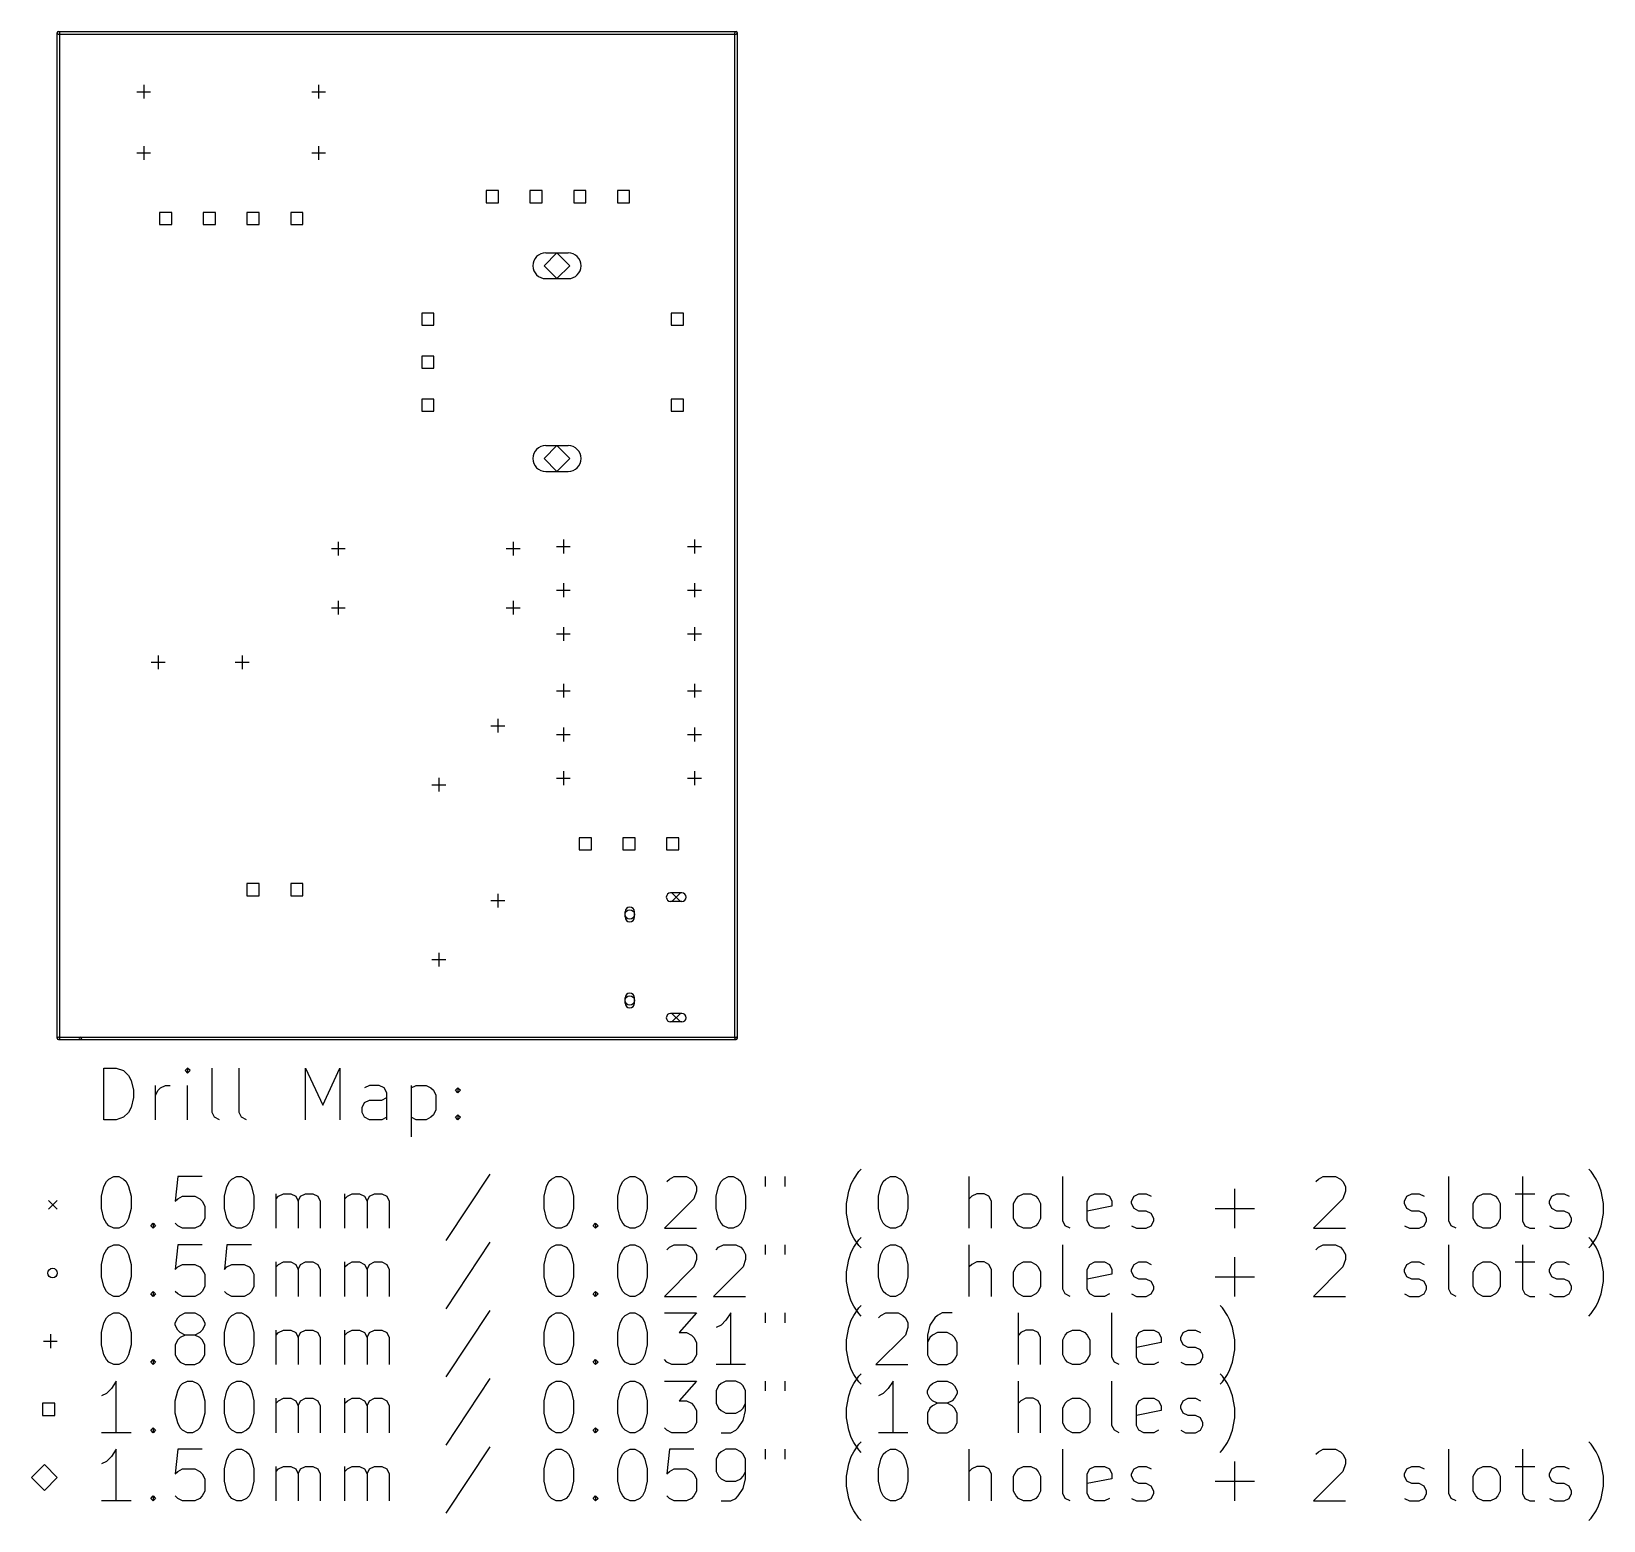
# Model space of a CAD drawing. Extents: x 148.9 to 240.3, y -151.8 to -65.3.
import ezdxf

# ---------------------------------------------------------------- set-up
doc = ezdxf.new("R2010")
doc.units = 0
doc.header["$MEASUREMENT"] = 0
doc.layers.add('BLACK', color=7, linetype='CONTINUOUS')

msp = doc.modelspace()

# ---------------------------------------------------------------- linework, layer by layer
at = {"layer": 'Black'}
for p, q in [((150.42, -123.825), (150.42, -65.405)), ((150.495, -65.33), (189.865, -65.33)), ((150.495, -65.48), (189.865, -65.48)), ((150.57, -123.825), (150.57, -65.405)), ((189.79, -123.825), (189.79, -65.405)), ((189.94, -123.825), (189.94, -65.405)), ((155.448, -68.434), (155.448, -69.234)), ((165.608, -68.434), (165.608, -69.234)), ((155.048, -68.834), (155.848, -68.834)), ((165.208, -68.834), (166.008, -68.834)), ((155.448, -71.99), (155.448, -72.79)), ((165.608, -71.99), (165.608, -72.79)), ((155.048, -72.39), (155.848, -72.39)), ((165.208, -72.39), (166.008, -72.39)), ((176.058, -74.576), (175.351, -74.576)), ((175.351, -74.576), (175.351, -75.284)), ((176.058, -75.284), (176.058, -74.576)), ((178.598, -74.576), (177.891, -74.576)), ((177.891, -74.576), (177.891, -75.284)), ((178.598, -75.284), (178.598, -74.576)), ((181.138, -74.576), (180.431, -74.576)), ((180.431, -74.576), (180.431, -75.284)), ((181.138, -75.284), (181.138, -74.576)), ((183.678, -74.576), (182.971, -74.576)), ((182.971, -74.576), (182.971, -75.284)), ((183.678, -75.284), (183.678, -74.576)), ((175.351, -75.284), (176.058, -75.284)), ((177.891, -75.284), (178.598, -75.284)), ((180.431, -75.284), (181.138, -75.284)), ((182.971, -75.284), (183.678, -75.284)), ((157.072, -75.846), (156.364, -75.846)), ((156.364, -75.846), (156.364, -76.554)), ((156.364, -76.554), (157.072, -76.554)), ((157.072, -76.554), (157.072, -75.846)), ((159.612, -75.846), (158.904, -75.846)), ((158.904, -75.846), (158.904, -76.554)), ((158.904, -76.554), (159.612, -76.554)), ((159.612, -76.554), (159.612, -75.846)), ((162.152, -75.846), (161.444, -75.846)), ((161.444, -75.846), (161.444, -76.554)), ((161.444, -76.554), (162.152, -76.554)), ((162.152, -76.554), (162.152, -75.846)), ((164.692, -75.846), (163.984, -75.846)), ((163.984, -75.846), (163.984, -76.554)), ((163.984, -76.554), (164.692, -76.554)), ((164.692, -76.554), (164.692, -75.846)), ((179.458, -78.192), (178.708, -78.942)), ((178.808, -78.192), (180.108, -78.192)), ((180.208, -78.942), (179.458, -78.192)), ((178.708, -78.942), (179.458, -79.692)), ((179.458, -79.692), (180.208, -78.942)), ((178.808, -79.692), (180.108, -79.692)), ((172.312, -81.688), (171.604, -81.688)), ((171.604, -81.688), (171.604, -82.396)), ((172.312, -82.396), (172.312, -81.688)), ((186.812, -81.688), (186.104, -81.688)), ((186.104, -81.688), (186.104, -82.396)), ((186.812, -82.396), (186.812, -81.688)), ((171.604, -82.396), (172.312, -82.396)), ((186.104, -82.396), (186.812, -82.396)), ((172.312, -84.188), (171.604, -84.188)), ((171.604, -84.188), (171.604, -84.896)), ((171.604, -84.896), (172.312, -84.896)), ((172.312, -84.896), (172.312, -84.188)), ((172.312, -86.688), (171.604, -86.688)), ((171.604, -86.688), (171.604, -87.396)), ((172.312, -87.396), (172.312, -86.688)), ((186.812, -86.688), (186.104, -86.688)), ((186.104, -86.688), (186.104, -87.396)), ((186.812, -87.396), (186.812, -86.688)), ((171.604, -87.396), (172.312, -87.396)), ((186.104, -87.396), (186.812, -87.396)), ((179.458, -89.392), (178.708, -90.142)), ((178.808, -89.392), (180.108, -89.392)), ((180.208, -90.142), (179.458, -89.392)), ((178.708, -90.142), (179.458, -90.892)), ((179.458, -90.892), (180.208, -90.142)), ((178.808, -90.892), (180.108, -90.892)), ((166.751, -94.977), (166.751, -95.777)), ((176.911, -94.977), (176.911, -95.777)), ((179.832, -94.85), (179.832, -95.65)), ((187.452, -94.85), (187.452, -95.65)), ((166.351, -95.377), (167.151, -95.377)), ((176.511, -95.377), (177.311, -95.377)), ((179.432, -95.25), (180.232, -95.25)), ((187.052, -95.25), (187.852, -95.25)), ((179.832, -97.39), (179.832, -98.19)), ((187.452, -97.39), (187.452, -98.19)), ((166.751, -98.406), (166.751, -99.206)), ((176.911, -98.406), (176.911, -99.206)), ((179.432, -97.79), (180.232, -97.79)), ((187.052, -97.79), (187.852, -97.79)), ((166.351, -98.806), (167.151, -98.806)), ((176.511, -98.806), (177.311, -98.806)), ((179.432, -100.33), (180.232, -100.33)), ((179.832, -99.93), (179.832, -100.73)), ((187.052, -100.33), (187.852, -100.33)), ((187.452, -99.93), (187.452, -100.73)), ((155.883, -101.981), (156.683, -101.981)), ((156.283, -101.581), (156.283, -102.381)), ((160.763, -101.981), (161.563, -101.981)), ((161.163, -101.581), (161.163, -102.381)), ((179.832, -103.232), (179.832, -104.032)), ((187.452, -103.232), (187.452, -104.032)), ((179.432, -103.632), (180.232, -103.632)), ((187.052, -103.632), (187.852, -103.632)), ((175.622, -105.664), (176.422, -105.664)), ((176.022, -105.264), (176.022, -106.064)), ((179.832, -105.772), (179.832, -106.572)), ((187.452, -105.772), (187.452, -106.572)), ((179.432, -106.172), (180.232, -106.172)), ((187.052, -106.172), (187.852, -106.172)), ((172.593, -108.693), (172.593, -109.493)), ((179.432, -108.712), (180.232, -108.712)), ((179.832, -108.312), (179.832, -109.112)), ((187.052, -108.712), (187.852, -108.712)), ((187.452, -108.312), (187.452, -109.112)), ((172.193, -109.093), (172.993, -109.093)), ((181.456, -112.168), (180.748, -112.168)), ((180.748, -112.168), (180.748, -112.876)), ((181.456, -112.876), (181.456, -112.168)), ((183.996, -112.168), (183.288, -112.168)), ((183.288, -112.168), (183.288, -112.876)), ((183.996, -112.876), (183.996, -112.168)), ((186.536, -112.168), (185.828, -112.168)), ((185.828, -112.168), (185.828, -112.876)), ((186.536, -112.876), (186.536, -112.168)), ((180.748, -112.876), (181.456, -112.876)), ((183.288, -112.876), (183.996, -112.876)), ((185.828, -112.876), (186.536, -112.876)), ((162.152, -114.835), (161.444, -114.835)), ((161.444, -114.835), (161.444, -115.543)), ((162.152, -115.543), (162.152, -114.835)), ((164.692, -114.835), (163.984, -114.835)), ((163.984, -114.835), (163.984, -115.543)), ((164.692, -115.543), (164.692, -114.835)), ((161.444, -115.543), (162.152, -115.543)), ((163.984, -115.543), (164.692, -115.543)), ((175.622, -115.824), (176.422, -115.824)), ((176.022, -115.424), (176.022, -116.224)), ((186.714, -115.376), (186.064, -115.376)), ((186.714, -115.876), (186.064, -115.876)), ((186.139, -115.376), (186.639, -115.876)), ((186.639, -115.376), (186.139, -115.876)), ((183.414, -116.776), (183.414, -116.476)), ((183.964, -116.776), (183.964, -116.476)), ((172.193, -119.253), (172.993, -119.253)), ((172.593, -118.853), (172.593, -119.653)), ((183.414, -121.776), (183.414, -121.476)), ((183.964, -121.776), (183.964, -121.476)), ((186.714, -122.376), (186.064, -122.376)), ((186.139, -122.376), (186.639, -122.876)), ((186.639, -122.376), (186.139, -122.876)), ((186.714, -122.876), (186.064, -122.876)), ((150.495, -123.75), (151.765, -123.75)), ((150.495, -123.9), (151.765, -123.9)), ((151.765, -123.75), (189.865, -123.75)), ((151.765, -123.9), (189.865, -123.9)), ((153.134, -128.557), (153.134, -125.557)), ((153.134, -125.557), (153.849, -125.557)), ((153.849, -125.557), (154.277, -125.7)), ((154.277, -125.7), (154.563, -125.986)), ((154.563, -125.986), (154.706, -126.271)), ((157.991, -125.557), (157.849, -125.7)), ((157.849, -125.7), (157.991, -125.843)), ((158.134, -125.7), (157.991, -125.557)), ((157.991, -125.557), (157.991, -125.843)), ((157.991, -125.843), (158.134, -125.7)), ((159.42, -128.129), (159.42, -125.557)), ((160.991, -128.129), (160.991, -125.557)), ((164.849, -128.557), (164.849, -125.557)), ((164.849, -125.557), (165.849, -127.7)), ((165.849, -127.7), (166.849, -125.557)), ((166.849, -125.557), (166.849, -128.557)), ((154.706, -126.271), (154.849, -126.843)), ((154.849, -126.843), (154.849, -127.271)), ((156.134, -128.557), (156.134, -126.557)), ((156.134, -127.129), (156.277, -126.843)), ((156.277, -126.843), (156.42, -126.7)), ((156.42, -126.7), (156.706, -126.557)), ((156.706, -126.557), (156.991, -126.557)), ((157.991, -128.557), (157.991, -126.557)), ((168.563, -126.557), (168.277, -126.7)), ((169.134, -126.557), (168.563, -126.557)), ((169.42, -126.7), (169.134, -126.557)), ((169.563, -126.986), (169.42, -126.7)), ((169.563, -128.557), (169.563, -126.986)), ((170.991, -126.557), (170.991, -129.557)), ((170.991, -126.7), (171.277, -126.557)), ((171.277, -126.557), (171.849, -126.557)), ((171.849, -126.557), (172.134, -126.7)), ((172.134, -126.7), (172.277, -126.843)), ((172.277, -126.843), (172.42, -127.129)), ((173.563, -126.843), (173.706, -126.7)), ((173.706, -126.986), (173.563, -126.843)), ((173.706, -126.7), (173.849, -126.843)), ((173.706, -126.7), (173.706, -126.986)), ((173.849, -126.843), (173.706, -126.986)), ((154.706, -127.843), (154.563, -128.129)), ((154.849, -127.271), (154.706, -127.843)), ((168.134, -127.843), (168.277, -127.557)), ((168.134, -128.129), (168.134, -127.843)), ((168.277, -127.557), (168.563, -127.414)), ((168.563, -127.414), (169.277, -127.414)), ((169.277, -127.414), (169.563, -127.271)), ((172.42, -127.129), (172.42, -127.986)), ((153.849, -128.557), (153.134, -128.557)), ((154.277, -128.414), (153.849, -128.557)), ((154.563, -128.129), (154.277, -128.414)), ((159.563, -128.414), (159.42, -128.129)), ((159.849, -128.557), (159.563, -128.414)), ((161.134, -128.414), (160.991, -128.129)), ((161.42, -128.557), (161.134, -128.414)), ((168.277, -128.414), (168.134, -128.129)), ((168.563, -128.557), (168.277, -128.414)), ((169.277, -128.557), (168.563, -128.557)), ((169.563, -128.414), (169.277, -128.557)), ((171.277, -128.557), (170.991, -128.414)), ((171.849, -128.557), (171.277, -128.557)), ((172.134, -128.414), (171.849, -128.557)), ((172.277, -128.271), (172.134, -128.414)), ((172.42, -127.986), (172.277, -128.271)), ((173.563, -128.414), (173.706, -128.271)), ((173.706, -128.557), (173.563, -128.414)), ((173.706, -128.271), (173.849, -128.414)), ((173.706, -128.271), (173.706, -128.557)), ((173.849, -128.414), (173.706, -128.557)), ((196.991, -131.571), (197.134, -131.429)), ((239.563, -131.571), (239.42, -131.429)), ((152.991, -133), (153.134, -132.429)), ((153.134, -132.429), (153.277, -132.143)), ((153.277, -132.143), (153.42, -132)), ((153.42, -132), (153.706, -131.857)), ((153.706, -131.857), (153.991, -131.857)), ((153.991, -131.857), (154.277, -132)), ((154.277, -132), (154.42, -132.143)), ((154.42, -132.143), (154.563, -132.429)), ((154.563, -132.429), (154.706, -133)), ((157.42, -131.857), (157.277, -133.286)), ((158.849, -131.857), (157.42, -131.857)), ((160.134, -133), (160.277, -132.429)), ((160.277, -132.429), (160.42, -132.143)), ((160.42, -132.143), (160.563, -132)), ((160.563, -132), (160.849, -131.857)), ((160.849, -131.857), (161.134, -131.857)), ((161.134, -131.857), (161.42, -132)), ((161.42, -132), (161.563, -132.143)), ((161.563, -132.143), (161.706, -132.429)), ((161.706, -132.429), (161.849, -133)), ((175.563, -131.714), (172.991, -135.571)), ((178.706, -133), (178.849, -132.429)), ((178.849, -132.429), (178.991, -132.143)), ((178.991, -132.143), (179.134, -132)), ((179.134, -132), (179.42, -131.857)), ((179.42, -131.857), (179.706, -131.857)), ((179.706, -131.857), (179.991, -132)), ((179.991, -132), (180.134, -132.143)), ((180.134, -132.143), (180.277, -132.429)), ((180.277, -132.429), (180.42, -133)), ((182.991, -133), (183.134, -132.429)), ((183.134, -132.429), (183.277, -132.143)), ((183.277, -132.143), (183.42, -132)), ((183.42, -132), (183.706, -131.857)), ((183.706, -131.857), (183.991, -131.857)), ((183.991, -131.857), (184.277, -132)), ((184.277, -132), (184.42, -132.143)), ((184.42, -132.143), (184.563, -132.429)), ((184.563, -132.429), (184.706, -133)), ((185.849, -132.143), (185.991, -132)), ((185.991, -132), (186.277, -131.857)), ((186.277, -131.857), (186.991, -131.857)), ((186.991, -131.857), (187.277, -132)), ((187.277, -132), (187.42, -132.143)), ((187.42, -132.143), (187.563, -132.429)), ((187.563, -132.429), (187.563, -132.714)), ((188.706, -133), (188.849, -132.429)), ((188.849, -132.429), (188.991, -132.143)), ((188.991, -132.143), (189.134, -132)), ((189.134, -132), (189.42, -131.857)), ((189.42, -131.857), (189.706, -131.857)), ((189.706, -131.857), (189.991, -132)), ((189.991, -132), (190.134, -132.143)), ((190.134, -132.143), (190.277, -132.429)), ((190.277, -132.429), (190.42, -133)), ((191.563, -131.857), (191.563, -132.429)), ((192.706, -131.857), (192.706, -132.429)), ((196.42, -132.714), (196.563, -132.286)), ((196.563, -132.286), (196.706, -132)), ((196.706, -132), (196.991, -131.571)), ((198.134, -133), (198.277, -132.429)), ((198.277, -132.429), (198.42, -132.143)), ((198.42, -132.143), (198.563, -132)), ((198.563, -132), (198.849, -131.857)), ((198.849, -131.857), (199.134, -131.857)), ((199.134, -131.857), (199.42, -132)), ((199.42, -132), (199.563, -132.143)), ((199.563, -132.143), (199.706, -132.429)), ((199.706, -132.429), (199.849, -133)), ((203.42, -134.857), (203.42, -131.857)), ((208.849, -134.429), (208.849, -131.857)), ((223.563, -132.143), (223.706, -132)), ((223.706, -132), (223.991, -131.857)), ((223.991, -131.857), (224.706, -131.857)), ((224.706, -131.857), (224.991, -132)), ((224.991, -132), (225.134, -132.143)), ((225.134, -132.143), (225.277, -132.429)), ((225.277, -132.429), (225.277, -132.714)), ((231.277, -134.429), (231.277, -131.857)), ((235.563, -131.857), (235.563, -134.429)), ((239.849, -132), (239.563, -131.571)), ((239.991, -132.286), (239.849, -132)), ((240.134, -132.714), (239.991, -132.286)), ((149.92, -133.25), (150.42, -133.75)), ((150.42, -133.25), (149.92, -133.75)), ((152.991, -133.714), (152.991, -133)), ((154.706, -133), (154.706, -133.714)), ((157.277, -133.286), (157.42, -133.143)), ((157.42, -133.143), (157.706, -133)), ((157.706, -133), (158.42, -133)), ((158.42, -133), (158.706, -133.143)), ((158.706, -133.143), (158.849, -133.286)), ((158.849, -133.286), (158.991, -133.571)), ((160.134, -133.714), (160.134, -133)), ((161.849, -133), (161.849, -133.714)), ((163.134, -134.857), (163.134, -132.857)), ((163.134, -133.143), (163.277, -133)), ((163.277, -133), (163.563, -132.857)), ((163.563, -132.857), (163.991, -132.857)), ((163.991, -132.857), (164.277, -133)), ((164.277, -133), (164.42, -133.286)), ((164.42, -133.286), (164.563, -133)), ((164.42, -133.286), (164.42, -134.857)), ((164.563, -133), (164.849, -132.857)), ((164.849, -132.857), (165.277, -132.857)), ((165.277, -132.857), (165.563, -133)), ((165.563, -133), (165.706, -133.286)), ((165.706, -133.286), (165.706, -134.857)), ((167.134, -134.857), (167.134, -132.857)), ((167.134, -133.143), (167.277, -133)), ((167.277, -133), (167.563, -132.857)), ((167.563, -132.857), (167.991, -132.857)), ((167.991, -132.857), (168.277, -133)), ((168.277, -133), (168.42, -133.286)), ((168.42, -133.286), (168.563, -133)), ((168.42, -133.286), (168.42, -134.857)), ((168.563, -133), (168.849, -132.857)), ((168.849, -132.857), (169.277, -132.857)), ((169.277, -132.857), (169.563, -133)), ((169.563, -133), (169.706, -133.286)), ((169.706, -133.286), (169.706, -134.857)), ((178.706, -133.714), (178.706, -133)), ((180.42, -133), (180.42, -133.714)), ((182.991, -133.714), (182.991, -133)), ((184.706, -133), (184.706, -133.714)), ((187.42, -133.143), (185.706, -134.857)), ((187.563, -132.714), (187.42, -133.143)), ((188.706, -133.714), (188.706, -133)), ((190.42, -133), (190.42, -133.714)), ((196.277, -133.429), (196.42, -132.714)), ((198.134, -133.714), (198.134, -133)), ((199.849, -133), (199.849, -133.714)), ((203.563, -133), (203.42, -133.143)), ((203.849, -132.857), (203.563, -133)), ((204.277, -132.857), (203.849, -132.857)), ((204.563, -133), (204.277, -132.857)), ((204.706, -133.286), (204.563, -133)), ((204.706, -134.857), (204.706, -133.286)), ((205.991, -133.429), (206.134, -133.143)), ((206.134, -133.143), (206.277, -133)), ((206.277, -133), (206.563, -132.857)), ((206.563, -132.857), (206.991, -132.857)), ((206.991, -132.857), (207.277, -133)), ((207.277, -133), (207.42, -133.143)), ((207.42, -133.143), (207.563, -133.429)), ((210.277, -133.286), (210.42, -133)), ((210.277, -134.429), (210.277, -133.286)), ((210.42, -133), (210.706, -132.857)), ((210.706, -132.857), (211.277, -132.857)), ((211.277, -132.857), (211.563, -133)), ((211.563, -133), (211.706, -133.286)), ((211.706, -133.286), (211.706, -133.571)), ((212.849, -133.286), (212.991, -133)), ((212.849, -133.429), (212.849, -133.286)), ((212.991, -133), (213.277, -132.857)), ((213.277, -132.857), (213.706, -132.857)), ((213.706, -132.857), (213.991, -133)), ((218.849, -134.857), (218.849, -132.571)), ((225.134, -133.143), (223.42, -134.857)), ((225.277, -132.714), (225.134, -133.143)), ((228.706, -133.286), (228.849, -133)), ((228.706, -133.429), (228.706, -133.286)), ((228.849, -133), (229.134, -132.857)), ((229.134, -132.857), (229.563, -132.857)), ((229.563, -132.857), (229.849, -133)), ((232.706, -133.429), (232.849, -133.143)), ((232.849, -133.143), (232.991, -133)), ((232.991, -133), (233.277, -132.857)), ((233.277, -132.857), (233.706, -132.857)), ((233.706, -132.857), (233.991, -133)), ((233.991, -133), (234.134, -133.143)), ((234.134, -133.143), (234.277, -133.429)), ((235.134, -132.857), (236.277, -132.857)), ((237.134, -133.286), (237.277, -133)), ((237.134, -133.429), (237.134, -133.286)), ((237.277, -133), (237.563, -132.857)), ((237.563, -132.857), (237.991, -132.857)), ((237.991, -132.857), (238.277, -133)), ((240.277, -133.429), (240.134, -132.714)), ((153.134, -134.286), (152.991, -133.714)), ((153.277, -134.571), (153.134, -134.286)), ((154.563, -134.286), (154.42, -134.571)), ((154.706, -133.714), (154.563, -134.286)), ((158.991, -134.286), (158.849, -134.571)), ((158.991, -133.571), (158.991, -134.286)), ((160.277, -134.286), (160.134, -133.714)), ((160.42, -134.571), (160.277, -134.286)), ((161.706, -134.286), (161.563, -134.571)), ((161.849, -133.714), (161.706, -134.286)), ((178.849, -134.286), (178.706, -133.714)), ((178.991, -134.571), (178.849, -134.286)), ((180.277, -134.286), (180.134, -134.571)), ((180.42, -133.714), (180.277, -134.286)), ((183.134, -134.286), (182.991, -133.714)), ((183.277, -134.571), (183.134, -134.286)), ((184.563, -134.286), (184.42, -134.571)), ((184.706, -133.714), (184.563, -134.286)), ((188.849, -134.286), (188.706, -133.714)), ((188.991, -134.571), (188.849, -134.286)), ((190.277, -134.286), (190.134, -134.571)), ((190.42, -133.714), (190.277, -134.286)), ((196.277, -134), (196.277, -133.429)), ((196.42, -134.714), (196.277, -134)), ((198.277, -134.286), (198.134, -133.714)), ((198.42, -134.571), (198.277, -134.286)), ((199.706, -134.286), (199.563, -134.571)), ((199.849, -133.714), (199.706, -134.286)), ((205.991, -134.286), (205.991, -133.429)), ((206.134, -134.571), (205.991, -134.286)), ((207.563, -134.286), (207.42, -134.571)), ((207.563, -133.429), (207.563, -134.286)), ((211.706, -133.571), (210.277, -133.857)), ((212.991, -133.714), (212.849, -133.429)), ((213.277, -133.857), (212.991, -133.714)), ((213.706, -133.857), (213.277, -133.857)), ((213.991, -134), (213.706, -133.857)), ((214.134, -134.286), (213.991, -134)), ((214.134, -134.429), (214.134, -134.286)), ((217.706, -133.714), (219.991, -133.714)), ((228.849, -133.714), (228.706, -133.429)), ((229.134, -133.857), (228.849, -133.714)), ((229.563, -133.857), (229.134, -133.857)), ((229.849, -134), (229.563, -133.857)), ((229.991, -134.286), (229.849, -134)), ((229.991, -134.429), (229.991, -134.286)), ((232.706, -134.286), (232.706, -133.429)), ((232.849, -134.571), (232.706, -134.286)), ((234.277, -134.286), (234.134, -134.571)), ((234.277, -133.429), (234.277, -134.286)), ((237.277, -133.714), (237.134, -133.429)), ((237.563, -133.857), (237.277, -133.714)), ((237.991, -133.857), (237.563, -133.857)), ((238.277, -134), (237.991, -133.857)), ((238.42, -134.286), (238.277, -134)), ((238.42, -134.429), (238.42, -134.286)), ((240.134, -134.714), (240.277, -134)), ((240.277, -134), (240.277, -133.429)), ((153.42, -134.714), (153.277, -134.571)), ((153.706, -134.857), (153.42, -134.714)), ((153.991, -134.857), (153.706, -134.857)), ((154.277, -134.714), (153.991, -134.857)), ((154.42, -134.571), (154.277, -134.714)), ((155.849, -134.714), (155.991, -134.571)), ((155.991, -134.857), (155.849, -134.714)), ((155.991, -134.571), (156.134, -134.714)), ((155.991, -134.571), (155.991, -134.857)), ((156.134, -134.714), (155.991, -134.857)), ((157.42, -134.714), (157.277, -134.571)), ((157.706, -134.857), (157.42, -134.714)), ((158.42, -134.857), (157.706, -134.857)), ((158.706, -134.714), (158.42, -134.857)), ((158.849, -134.571), (158.706, -134.714)), ((160.563, -134.714), (160.42, -134.571)), ((160.849, -134.857), (160.563, -134.714)), ((161.134, -134.857), (160.849, -134.857)), ((161.42, -134.714), (161.134, -134.857)), ((161.563, -134.571), (161.42, -134.714)), ((179.134, -134.714), (178.991, -134.571)), ((179.42, -134.857), (179.134, -134.714)), ((179.706, -134.857), (179.42, -134.857)), ((179.991, -134.714), (179.706, -134.857)), ((180.134, -134.571), (179.991, -134.714)), ((181.563, -134.714), (181.706, -134.571)), ((181.706, -134.857), (181.563, -134.714)), ((181.706, -134.571), (181.849, -134.714)), ((181.706, -134.571), (181.706, -134.857)), ((181.849, -134.714), (181.706, -134.857)), ((183.42, -134.714), (183.277, -134.571)), ((183.706, -134.857), (183.42, -134.714)), ((183.991, -134.857), (183.706, -134.857)), ((184.277, -134.714), (183.991, -134.857)), ((184.42, -134.571), (184.277, -134.714)), ((185.706, -134.857), (187.563, -134.857)), ((189.134, -134.714), (188.991, -134.571)), ((189.42, -134.857), (189.134, -134.714)), ((189.706, -134.857), (189.42, -134.857)), ((189.991, -134.714), (189.706, -134.857)), ((190.134, -134.571), (189.991, -134.714)), ((196.563, -135.143), (196.42, -134.714)), ((196.706, -135.429), (196.563, -135.143)), ((198.563, -134.714), (198.42, -134.571)), ((198.849, -134.857), (198.563, -134.714)), ((199.134, -134.857), (198.849, -134.857)), ((199.42, -134.714), (199.134, -134.857)), ((199.563, -134.571), (199.42, -134.714)), ((206.277, -134.714), (206.134, -134.571)), ((206.563, -134.857), (206.277, -134.714)), ((206.991, -134.857), (206.563, -134.857)), ((207.277, -134.714), (206.991, -134.857)), ((207.42, -134.571), (207.277, -134.714)), ((208.991, -134.714), (208.849, -134.429)), ((209.277, -134.857), (208.991, -134.714)), ((210.42, -134.714), (210.277, -134.429)), ((210.706, -134.857), (210.42, -134.714)), ((211.277, -134.857), (210.706, -134.857)), ((211.563, -134.714), (211.277, -134.857)), ((212.849, -134.714), (213.134, -134.857)), ((213.134, -134.857), (213.706, -134.857)), ((213.706, -134.857), (213.991, -134.714)), ((213.991, -134.714), (214.134, -134.429)), ((223.42, -134.857), (225.277, -134.857)), ((228.706, -134.714), (228.991, -134.857)), ((228.991, -134.857), (229.563, -134.857)), ((229.563, -134.857), (229.849, -134.714)), ((229.849, -134.714), (229.991, -134.429)), ((231.42, -134.714), (231.277, -134.429)), ((231.706, -134.857), (231.42, -134.714)), ((232.991, -134.714), (232.849, -134.571)), ((233.277, -134.857), (232.991, -134.714)), ((233.706, -134.857), (233.277, -134.857)), ((233.991, -134.714), (233.706, -134.857)), ((234.134, -134.571), (233.991, -134.714)), ((235.563, -134.429), (235.706, -134.714)), ((235.706, -134.714), (235.991, -134.857)), ((235.991, -134.857), (236.277, -134.857)), ((237.134, -134.714), (237.42, -134.857)), ((237.42, -134.857), (237.991, -134.857)), ((237.991, -134.857), (238.277, -134.714)), ((238.277, -134.714), (238.42, -134.429)), ((239.849, -135.429), (239.991, -135.143)), ((239.991, -135.143), (240.134, -134.714)), ((153.134, -136.389), (153.277, -136.103)), ((153.277, -136.103), (153.42, -135.96)), ((153.42, -135.96), (153.706, -135.817)), ((153.706, -135.817), (153.991, -135.817)), ((153.991, -135.817), (154.277, -135.96)), ((154.277, -135.96), (154.42, -136.103)), ((154.42, -136.103), (154.563, -136.389)), ((157.42, -135.817), (157.277, -137.246)), ((158.849, -135.817), (157.42, -135.817)), ((160.277, -135.817), (160.134, -137.246)), ((161.706, -135.817), (160.277, -135.817)), ((175.563, -135.674), (172.991, -139.531)), ((178.849, -136.389), (178.991, -136.103)), ((178.991, -136.103), (179.134, -135.96)), ((179.134, -135.96), (179.42, -135.817)), ((179.42, -135.817), (179.706, -135.817)), ((179.706, -135.817), (179.991, -135.96)), ((179.991, -135.96), (180.134, -136.103)), ((180.134, -136.103), (180.277, -136.389)), ((183.134, -136.389), (183.277, -136.103)), ((183.277, -136.103), (183.42, -135.96)), ((183.42, -135.96), (183.706, -135.817)), ((183.706, -135.817), (183.991, -135.817)), ((183.991, -135.817), (184.277, -135.96)), ((184.277, -135.96), (184.42, -136.103)), ((184.42, -136.103), (184.563, -136.389)), ((185.849, -136.103), (185.991, -135.96)), ((185.991, -135.96), (186.277, -135.817)), ((186.277, -135.817), (186.991, -135.817)), ((186.991, -135.817), (187.277, -135.96)), ((187.277, -135.96), (187.42, -136.103)), ((187.42, -136.103), (187.563, -136.389)), ((188.706, -136.103), (188.849, -135.96)), ((188.849, -135.96), (189.134, -135.817)), ((189.134, -135.817), (189.849, -135.817)), ((189.849, -135.817), (190.134, -135.96)), ((190.134, -135.96), (190.277, -136.103)), ((190.277, -136.103), (190.42, -136.389)), ((191.563, -135.817), (191.563, -136.389)), ((192.706, -135.817), (192.706, -136.389)), ((196.563, -136.246), (196.706, -135.96)), ((196.991, -135.857), (196.706, -135.429)), ((196.706, -135.96), (196.991, -135.531)), ((196.991, -135.531), (197.134, -135.389)), ((197.134, -136), (196.991, -135.857)), ((198.277, -136.389), (198.42, -136.103)), ((198.42, -136.103), (198.563, -135.96)), ((198.563, -135.96), (198.849, -135.817)), ((198.849, -135.817), (199.134, -135.817)), ((199.134, -135.817), (199.42, -135.96)), ((199.42, -135.96), (199.563, -136.103)), ((199.563, -136.103), (199.706, -136.389)), ((203.42, -138.817), (203.42, -135.817)), ((208.849, -138.389), (208.849, -135.817)), ((223.563, -136.103), (223.706, -135.96)), ((223.706, -135.96), (223.991, -135.817)), ((223.991, -135.817), (224.706, -135.817)), ((224.706, -135.817), (224.991, -135.96)), ((224.991, -135.96), (225.134, -136.103)), ((225.134, -136.103), (225.277, -136.389)), ((231.277, -138.389), (231.277, -135.817)), ((235.563, -135.817), (235.563, -138.389)), ((239.563, -135.531), (239.42, -135.389)), ((239.42, -136), (239.563, -135.857)), ((239.563, -135.857), (239.849, -135.429)), ((239.849, -135.96), (239.563, -135.531)), ((239.991, -136.246), (239.849, -135.96)), ((152.991, -136.96), (153.134, -136.389)), ((152.991, -137.674), (152.991, -136.96)), ((154.563, -136.389), (154.706, -136.96)), ((154.706, -136.96), (154.706, -137.674)), ((157.42, -137.103), (157.706, -136.96)), ((157.706, -136.96), (158.42, -136.96)), ((158.42, -136.96), (158.706, -137.103)), ((160.277, -137.103), (160.563, -136.96)), ((160.563, -136.96), (161.277, -136.96)), ((161.277, -136.96), (161.563, -137.103)), ((163.134, -138.817), (163.134, -136.817)), ((163.134, -137.103), (163.277, -136.96)), ((163.277, -136.96), (163.563, -136.817)), ((163.563, -136.817), (163.991, -136.817)), ((163.991, -136.817), (164.277, -136.96)), ((164.277, -136.96), (164.42, -137.246)), ((164.42, -137.246), (164.563, -136.96)), ((164.563, -136.96), (164.849, -136.817)), ((164.849, -136.817), (165.277, -136.817)), ((165.277, -136.817), (165.563, -136.96)), ((165.563, -136.96), (165.706, -137.246)), ((167.134, -138.817), (167.134, -136.817)), ((167.134, -137.103), (167.277, -136.96)), ((167.277, -136.96), (167.563, -136.817)), ((167.563, -136.817), (167.991, -136.817)), ((167.991, -136.817), (168.277, -136.96)), ((168.277, -136.96), (168.42, -137.246)), ((168.42, -137.246), (168.563, -136.96)), ((168.563, -136.96), (168.849, -136.817)), ((168.849, -136.817), (169.277, -136.817)), ((169.277, -136.817), (169.563, -136.96)), ((169.563, -136.96), (169.706, -137.246)), ((178.706, -136.96), (178.849, -136.389)), ((178.706, -137.674), (178.706, -136.96)), ((180.277, -136.389), (180.42, -136.96)), ((180.42, -136.96), (180.42, -137.674)), ((182.991, -136.96), (183.134, -136.389)), ((182.991, -137.674), (182.991, -136.96)), ((184.563, -136.389), (184.706, -136.96)), ((184.706, -136.96), (184.706, -137.674)), ((187.563, -136.674), (187.42, -137.103)), ((187.563, -136.389), (187.563, -136.674)), ((190.42, -136.674), (190.277, -137.103)), ((190.42, -136.389), (190.42, -136.674)), ((196.277, -137.389), (196.42, -136.674)), ((196.42, -136.674), (196.563, -136.246)), ((198.134, -136.96), (198.277, -136.389)), ((198.134, -137.674), (198.134, -136.96)), ((199.706, -136.389), (199.849, -136.96)), ((199.849, -136.96), (199.849, -137.674)), ((203.563, -136.96), (203.42, -137.103)), ((203.849, -136.817), (203.563, -136.96)), ((204.277, -136.817), (203.849, -136.817)), ((204.563, -136.96), (204.277, -136.817)), ((204.706, -137.246), (204.563, -136.96)), ((206.134, -137.103), (206.277, -136.96)), ((206.277, -136.96), (206.563, -136.817)), ((206.563, -136.817), (206.991, -136.817)), ((206.991, -136.817), (207.277, -136.96)), ((207.277, -136.96), (207.42, -137.103)), ((210.277, -137.246), (210.42, -136.96)), ((210.42, -136.96), (210.706, -136.817)), ((210.706, -136.817), (211.277, -136.817)), ((211.277, -136.817), (211.563, -136.96)), ((211.563, -136.96), (211.706, -137.246)), ((212.849, -137.246), (212.991, -136.96)), ((212.991, -136.96), (213.277, -136.817)), ((213.277, -136.817), (213.706, -136.817)), ((213.706, -136.817), (213.991, -136.96)), ((218.849, -138.817), (218.849, -136.531)), ((225.277, -136.674), (225.134, -137.103)), ((225.277, -136.389), (225.277, -136.674)), ((228.706, -137.246), (228.849, -136.96)), ((228.849, -136.96), (229.134, -136.817)), ((229.134, -136.817), (229.563, -136.817)), ((229.563, -136.817), (229.849, -136.96)), ((232.849, -137.103), (232.991, -136.96)), ((232.991, -136.96), (233.277, -136.817)), ((233.277, -136.817), (233.706, -136.817)), ((233.706, -136.817), (233.991, -136.96)), ((233.991, -136.96), (234.134, -137.103)), ((235.134, -136.817), (236.277, -136.817)), ((237.134, -137.246), (237.277, -136.96)), ((237.277, -136.96), (237.563, -136.817)), ((237.563, -136.817), (237.991, -136.817)), ((237.991, -136.817), (238.277, -136.96)), ((240.134, -136.674), (239.991, -136.246)), ((240.277, -137.389), (240.134, -136.674)), ((153.134, -138.246), (152.991, -137.674)), ((154.706, -137.674), (154.563, -138.246)), ((157.277, -137.246), (157.42, -137.103)), ((158.706, -137.103), (158.849, -137.246)), ((158.849, -137.246), (158.991, -137.531)), ((158.991, -137.531), (158.991, -138.246)), ((160.134, -137.246), (160.277, -137.103)), ((161.563, -137.103), (161.706, -137.246)), ((161.706, -137.246), (161.849, -137.531)), ((161.849, -137.531), (161.849, -138.246)), ((164.42, -137.246), (164.42, -138.817)), ((165.706, -137.246), (165.706, -138.817)), ((168.42, -137.246), (168.42, -138.817)), ((169.706, -137.246), (169.706, -138.817)), ((178.849, -138.246), (178.706, -137.674)), ((180.42, -137.674), (180.277, -138.246)), ((183.134, -138.246), (182.991, -137.674)), ((184.706, -137.674), (184.563, -138.246)), ((187.42, -137.103), (185.706, -138.817)), ((190.277, -137.103), (188.563, -138.817)), ((196.277, -137.96), (196.277, -137.389)), ((198.277, -138.246), (198.134, -137.674)), ((199.849, -137.674), (199.706, -138.246)), ((204.706, -138.817), (204.706, -137.246)), ((205.991, -137.389), (206.134, -137.103)), ((205.991, -138.246), (205.991, -137.389)), ((207.42, -137.103), (207.563, -137.389)), ((207.563, -137.389), (207.563, -138.246)), ((210.277, -138.389), (210.277, -137.246)), ((211.706, -137.531), (210.277, -137.817)), ((211.706, -137.246), (211.706, -137.531)), ((212.849, -137.389), (212.849, -137.246)), ((212.991, -137.674), (212.849, -137.389)), ((213.277, -137.817), (212.991, -137.674)), ((213.706, -137.817), (213.277, -137.817)), ((213.991, -137.96), (213.706, -137.817)), ((217.706, -137.674), (219.991, -137.674)), ((225.134, -137.103), (223.42, -138.817)), ((228.706, -137.389), (228.706, -137.246)), ((228.849, -137.674), (228.706, -137.389)), ((229.134, -137.817), (228.849, -137.674)), ((229.563, -137.817), (229.134, -137.817)), ((229.849, -137.96), (229.563, -137.817)), ((232.706, -137.389), (232.849, -137.103)), ((232.706, -138.246), (232.706, -137.389)), ((234.134, -137.103), (234.277, -137.389)), ((234.277, -137.389), (234.277, -138.246)), ((237.134, -137.389), (237.134, -137.246)), ((237.277, -137.674), (237.134, -137.389)), ((237.563, -137.817), (237.277, -137.674)), ((237.991, -137.817), (237.563, -137.817)), ((238.277, -137.96), (237.991, -137.817)), ((240.277, -137.96), (240.277, -137.389)), ((153.277, -138.531), (153.134, -138.246)), ((153.42, -138.674), (153.277, -138.531)), ((153.706, -138.817), (153.42, -138.674)), ((153.991, -138.817), (153.706, -138.817)), ((154.277, -138.674), (153.991, -138.817)), ((154.42, -138.531), (154.277, -138.674)), ((154.563, -138.246), (154.42, -138.531)), ((155.849, -138.674), (155.991, -138.531)), ((155.991, -138.817), (155.849, -138.674)), ((155.991, -138.531), (156.134, -138.674)), ((155.991, -138.531), (155.991, -138.817)), ((156.134, -138.674), (155.991, -138.817)), ((157.42, -138.674), (157.277, -138.531)), ((157.706, -138.817), (157.42, -138.674)), ((158.42, -138.817), (157.706, -138.817)), ((158.706, -138.674), (158.42, -138.817)), ((158.849, -138.531), (158.706, -138.674)), ((158.991, -138.246), (158.849, -138.531)), ((160.277, -138.674), (160.134, -138.531)), ((160.563, -138.817), (160.277, -138.674)), ((161.277, -138.817), (160.563, -138.817)), ((161.563, -138.674), (161.277, -138.817)), ((161.706, -138.531), (161.563, -138.674)), ((161.849, -138.246), (161.706, -138.531)), ((178.991, -138.531), (178.849, -138.246)), ((179.134, -138.674), (178.991, -138.531)), ((179.42, -138.817), (179.134, -138.674)), ((179.706, -138.817), (179.42, -138.817)), ((179.991, -138.674), (179.706, -138.817)), ((180.134, -138.531), (179.991, -138.674)), ((180.277, -138.246), (180.134, -138.531)), ((181.563, -138.674), (181.706, -138.531)), ((181.706, -138.817), (181.563, -138.674)), ((181.706, -138.531), (181.849, -138.674)), ((181.706, -138.531), (181.706, -138.817)), ((181.849, -138.674), (181.706, -138.817)), ((183.277, -138.531), (183.134, -138.246)), ((183.42, -138.674), (183.277, -138.531)), ((183.706, -138.817), (183.42, -138.674)), ((183.991, -138.817), (183.706, -138.817)), ((184.277, -138.674), (183.991, -138.817)), ((184.42, -138.531), (184.277, -138.674)), ((184.563, -138.246), (184.42, -138.531)), ((185.706, -138.817), (187.563, -138.817)), ((188.563, -138.817), (190.42, -138.817)), ((196.42, -138.674), (196.277, -137.96)), ((196.563, -139.103), (196.42, -138.674)), ((198.42, -138.531), (198.277, -138.246)), ((198.563, -138.674), (198.42, -138.531)), ((198.849, -138.817), (198.563, -138.674)), ((199.134, -138.817), (198.849, -138.817)), ((199.42, -138.674), (199.134, -138.817)), ((199.563, -138.531), (199.42, -138.674)), ((199.706, -138.246), (199.563, -138.531)), ((206.134, -138.531), (205.991, -138.246)), ((206.277, -138.674), (206.134, -138.531)), ((206.563, -138.817), (206.277, -138.674)), ((206.991, -138.817), (206.563, -138.817)), ((207.277, -138.674), (206.991, -138.817)), ((207.42, -138.531), (207.277, -138.674)), ((207.563, -138.246), (207.42, -138.531)), ((208.991, -138.674), (208.849, -138.389)), ((209.277, -138.817), (208.991, -138.674)), ((210.42, -138.674), (210.277, -138.389)), ((210.706, -138.817), (210.42, -138.674)), ((211.277, -138.817), (210.706, -138.817)), ((211.563, -138.674), (211.277, -138.817)), ((212.849, -138.674), (213.134, -138.817)), ((213.134, -138.817), (213.706, -138.817)), ((213.706, -138.817), (213.991, -138.674)), ((214.134, -138.246), (213.991, -137.96)), ((213.991, -138.674), (214.134, -138.389)), ((214.134, -138.389), (214.134, -138.246)), ((223.42, -138.817), (225.277, -138.817)), ((228.706, -138.674), (228.991, -138.817)), ((228.991, -138.817), (229.563, -138.817)), ((229.563, -138.817), (229.849, -138.674)), ((229.991, -138.246), (229.849, -137.96)), ((229.849, -138.674), (229.991, -138.389)), ((229.991, -138.389), (229.991, -138.246)), ((231.42, -138.674), (231.277, -138.389)), ((231.706, -138.817), (231.42, -138.674)), ((232.849, -138.531), (232.706, -138.246)), ((232.991, -138.674), (232.849, -138.531)), ((233.277, -138.817), (232.991, -138.674)), ((233.706, -138.817), (233.277, -138.817)), ((233.991, -138.674), (233.706, -138.817)), ((234.134, -138.531), (233.991, -138.674)), ((234.277, -138.246), (234.134, -138.531)), ((235.563, -138.389), (235.706, -138.674)), ((235.706, -138.674), (235.991, -138.817)), ((235.991, -138.817), (236.277, -138.817)), ((237.134, -138.674), (237.42, -138.817)), ((237.42, -138.817), (237.991, -138.817)), ((237.991, -138.817), (238.277, -138.674)), ((238.42, -138.246), (238.277, -137.96)), ((238.277, -138.674), (238.42, -138.389)), ((238.42, -138.389), (238.42, -138.246)), ((239.991, -139.103), (240.134, -138.674)), ((240.134, -138.674), (240.277, -137.96)), ((175.563, -139.634), (172.991, -143.491)), ((196.706, -139.389), (196.563, -139.103)), ((196.991, -139.817), (196.706, -139.389)), ((196.706, -139.92), (196.991, -139.491)), ((196.991, -139.491), (197.134, -139.349)), ((218.134, -139.491), (217.991, -139.349)), ((218.42, -139.92), (218.134, -139.491)), ((239.563, -139.817), (239.849, -139.389)), ((239.849, -139.389), (239.991, -139.103)), ((152.991, -140.92), (153.134, -140.349)), ((153.134, -140.349), (153.277, -140.063)), ((153.277, -140.063), (153.42, -139.92)), ((153.42, -139.92), (153.706, -139.777)), ((153.706, -139.777), (153.991, -139.777)), ((153.991, -139.777), (154.277, -139.92)), ((154.277, -139.92), (154.42, -140.063)), ((154.42, -140.063), (154.563, -140.349)), ((154.563, -140.349), (154.706, -140.92)), ((157.277, -140.349), (157.42, -140.063)), ((157.277, -140.491), (157.277, -140.349)), ((157.42, -140.777), (157.277, -140.491)), ((157.42, -140.063), (157.563, -139.92)), ((157.563, -139.92), (157.849, -139.777)), ((157.849, -139.777), (158.42, -139.777)), ((158.42, -139.777), (158.706, -139.92)), ((158.706, -139.92), (158.849, -140.063)), ((158.849, -140.063), (158.991, -140.349)), ((158.991, -140.491), (158.849, -140.777)), ((158.991, -140.349), (158.991, -140.491)), ((160.134, -140.92), (160.277, -140.349)), ((160.277, -140.349), (160.42, -140.063)), ((160.42, -140.063), (160.563, -139.92)), ((160.563, -139.92), (160.849, -139.777)), ((160.849, -139.777), (161.134, -139.777)), ((161.134, -139.777), (161.42, -139.92)), ((161.42, -139.92), (161.563, -140.063)), ((161.563, -140.063), (161.706, -140.349)), ((161.706, -140.349), (161.849, -140.92)), ((178.706, -140.92), (178.849, -140.349)), ((178.849, -140.349), (178.991, -140.063)), ((178.991, -140.063), (179.134, -139.92)), ((179.134, -139.92), (179.42, -139.777)), ((179.42, -139.777), (179.706, -139.777)), ((179.706, -139.777), (179.991, -139.92)), ((179.991, -139.92), (180.134, -140.063)), ((180.134, -140.063), (180.277, -140.349)), ((180.277, -140.349), (180.42, -140.92)), ((182.991, -140.92), (183.134, -140.349)), ((183.134, -140.349), (183.277, -140.063)), ((183.277, -140.063), (183.42, -139.92)), ((183.42, -139.92), (183.706, -139.777)), ((183.706, -139.777), (183.991, -139.777)), ((183.991, -139.777), (184.277, -139.92)), ((184.277, -139.92), (184.42, -140.063)), ((184.42, -140.063), (184.563, -140.349)), ((184.563, -140.349), (184.706, -140.92)), ((185.706, -139.777), (187.563, -139.777)), ((187.563, -139.777), (186.563, -140.92)), ((188.991, -140.491), (188.706, -140.634)), ((189.277, -140.206), (188.991, -140.491)), ((189.563, -139.777), (189.277, -140.206)), ((189.563, -142.777), (189.563, -139.777)), ((191.563, -139.777), (191.563, -140.349)), ((192.706, -139.777), (192.706, -140.349)), ((196.277, -141.349), (196.42, -140.634)), ((196.42, -140.634), (196.563, -140.206)), ((196.563, -140.206), (196.706, -139.92)), ((197.134, -139.96), (196.991, -139.817)), ((198.134, -140.063), (198.277, -139.92)), ((198.277, -139.92), (198.563, -139.777)), ((198.563, -139.777), (199.277, -139.777)), ((199.277, -139.777), (199.563, -139.92)), ((199.563, -139.92), (199.706, -140.063)), ((199.706, -140.063), (199.849, -140.349)), ((199.849, -140.634), (199.706, -141.063)), ((199.849, -140.349), (199.849, -140.634)), ((201.134, -140.491), (200.991, -141.063)), ((201.42, -140.063), (201.134, -140.491)), ((201.563, -139.92), (201.42, -140.063)), ((201.849, -139.777), (201.563, -139.92)), ((202.42, -139.777), (201.849, -139.777)), ((206.277, -142.777), (206.277, -139.777)), ((211.706, -142.349), (211.706, -139.777)), ((218.563, -140.206), (218.42, -139.92)), ((218.706, -140.634), (218.563, -140.206)), ((218.849, -141.349), (218.706, -140.634)), ((239.42, -139.96), (239.563, -139.817)), ((149.62, -141.42), (150.42, -141.42)), ((150.02, -141.02), (150.02, -141.82)), ((152.991, -141.634), (152.991, -140.92)), ((154.706, -140.92), (154.706, -141.634)), ((157.42, -141.349), (157.277, -141.634)), ((157.563, -140.92), (157.42, -140.777)), ((157.563, -141.206), (157.42, -141.349)), ((157.849, -141.063), (157.563, -140.92)), ((157.849, -141.063), (157.563, -141.206)), ((158.42, -141.063), (157.849, -141.063)), ((158.706, -140.92), (158.42, -141.063)), ((158.706, -141.206), (158.42, -141.063)), ((158.849, -140.777), (158.706, -140.92)), ((158.849, -141.349), (158.706, -141.206)), ((158.991, -141.634), (158.849, -141.349)), ((160.134, -141.634), (160.134, -140.92)), ((161.849, -140.92), (161.849, -141.634)), ((163.134, -142.777), (163.134, -140.777)), ((163.134, -141.063), (163.277, -140.92)), ((163.277, -140.92), (163.563, -140.777)), ((163.563, -140.777), (163.991, -140.777)), ((163.991, -140.777), (164.277, -140.92)), ((164.277, -140.92), (164.42, -141.206)), ((164.42, -141.206), (164.563, -140.92)), ((164.42, -141.206), (164.42, -142.777)), ((164.563, -140.92), (164.849, -140.777)), ((164.849, -140.777), (165.277, -140.777)), ((165.277, -140.777), (165.563, -140.92)), ((165.563, -140.92), (165.706, -141.206)), ((165.706, -141.206), (165.706, -142.777)), ((167.134, -142.777), (167.134, -140.777)), ((167.134, -141.063), (167.277, -140.92)), ((167.277, -140.92), (167.563, -140.777)), ((167.563, -140.777), (167.991, -140.777)), ((167.991, -140.777), (168.277, -140.92)), ((168.277, -140.92), (168.42, -141.206)), ((168.42, -141.206), (168.563, -140.92)), ((168.42, -141.206), (168.42, -142.777)), ((168.563, -140.92), (168.849, -140.777)), ((168.849, -140.777), (169.277, -140.777)), ((169.277, -140.777), (169.563, -140.92)), ((169.563, -140.92), (169.706, -141.206)), ((169.706, -141.206), (169.706, -142.777)), ((178.706, -141.634), (178.706, -140.92)), ((180.42, -140.92), (180.42, -141.634)), ((182.991, -141.634), (182.991, -140.92)), ((184.706, -140.92), (184.706, -141.634)), ((186.563, -140.92), (186.991, -140.92)), ((186.991, -140.92), (187.277, -141.063)), ((187.277, -141.063), (187.42, -141.206)), ((187.42, -141.206), (187.563, -141.491)), ((187.563, -141.491), (187.563, -142.206)), ((196.277, -141.92), (196.277, -141.349)), ((199.706, -141.063), (197.991, -142.777)), ((200.991, -141.063), (200.991, -142.206)), ((201.134, -141.206), (200.991, -141.491)), ((201.277, -141.063), (201.134, -141.206)), ((201.563, -140.92), (201.277, -141.063)), ((202.134, -140.92), (201.563, -140.92)), ((202.42, -141.063), (202.134, -140.92)), ((202.563, -141.206), (202.42, -141.063)), ((202.706, -141.491), (202.563, -141.206)), ((202.706, -142.206), (202.706, -141.491)), ((206.42, -140.92), (206.277, -141.063)), ((206.706, -140.777), (206.42, -140.92)), ((207.134, -140.777), (206.706, -140.777)), ((207.42, -140.92), (207.134, -140.777)), ((207.563, -141.206), (207.42, -140.92)), ((207.563, -142.777), (207.563, -141.206)), ((208.849, -141.349), (208.991, -141.063)), ((208.849, -142.206), (208.849, -141.349)), ((208.991, -141.063), (209.134, -140.92)), ((209.134, -140.92), (209.42, -140.777)), ((209.42, -140.777), (209.849, -140.777)), ((209.849, -140.777), (210.134, -140.92)), ((210.134, -140.92), (210.277, -141.063)), ((210.277, -141.063), (210.42, -141.349)), ((210.42, -141.349), (210.42, -142.206)), ((213.134, -141.206), (213.277, -140.92)), ((213.134, -142.349), (213.134, -141.206)), ((214.563, -141.491), (213.134, -141.777)), ((213.277, -140.92), (213.563, -140.777)), ((213.563, -140.777), (214.134, -140.777)), ((214.134, -140.777), (214.42, -140.92)), ((214.42, -140.92), (214.563, -141.206)), ((214.563, -141.206), (214.563, -141.491)), ((215.706, -141.206), (215.849, -140.92)), ((215.706, -141.349), (215.706, -141.206)), ((215.849, -141.634), (215.706, -141.349)), ((215.849, -140.92), (216.134, -140.777)), ((216.134, -140.777), (216.563, -140.777)), ((216.563, -140.777), (216.849, -140.92)), ((218.849, -141.92), (218.849, -141.349)), ((153.134, -142.206), (152.991, -141.634)), ((153.277, -142.491), (153.134, -142.206)), ((153.42, -142.634), (153.277, -142.491)), ((154.42, -142.491), (154.277, -142.634)), ((154.563, -142.206), (154.42, -142.491)), ((154.706, -141.634), (154.563, -142.206)), ((155.849, -142.634), (155.991, -142.491)), ((155.991, -142.491), (156.134, -142.634)), ((155.991, -142.491), (155.991, -142.777)), ((157.277, -141.634), (157.277, -142.206)), ((157.277, -142.206), (157.42, -142.491)), ((157.42, -142.491), (157.563, -142.634)), ((158.706, -142.634), (158.849, -142.491)), ((158.849, -142.491), (158.991, -142.206)), ((158.991, -142.206), (158.991, -141.634)), ((160.277, -142.206), (160.134, -141.634)), ((160.42, -142.491), (160.277, -142.206)), ((160.563, -142.634), (160.42, -142.491)), ((161.563, -142.491), (161.42, -142.634)), ((161.706, -142.206), (161.563, -142.491)), ((161.849, -141.634), (161.706, -142.206)), ((178.849, -142.206), (178.706, -141.634)), ((178.991, -142.491), (178.849, -142.206)), ((179.134, -142.634), (178.991, -142.491)), ((180.134, -142.491), (179.991, -142.634)), ((180.277, -142.206), (180.134, -142.491)), ((180.42, -141.634), (180.277, -142.206)), ((181.563, -142.634), (181.706, -142.491)), ((181.706, -142.491), (181.849, -142.634)), ((181.706, -142.491), (181.706, -142.777)), ((183.134, -142.206), (182.991, -141.634)), ((183.277, -142.491), (183.134, -142.206)), ((183.42, -142.634), (183.277, -142.491)), ((184.42, -142.491), (184.277, -142.634)), ((184.563, -142.206), (184.42, -142.491)), ((184.706, -141.634), (184.563, -142.206)), ((185.849, -142.634), (185.706, -142.491)), ((187.42, -142.491), (187.277, -142.634)), ((187.563, -142.206), (187.42, -142.491)), ((196.42, -142.634), (196.277, -141.92)), ((200.991, -142.206), (201.134, -142.491)), ((201.134, -142.491), (201.277, -142.634)), ((202.42, -142.634), (202.563, -142.491)), ((202.563, -142.491), (202.706, -142.206)), ((208.991, -142.491), (208.849, -142.206)), ((209.134, -142.634), (208.991, -142.491)), ((210.277, -142.491), (210.134, -142.634)), ((210.42, -142.206), (210.277, -142.491)), ((211.849, -142.634), (211.706, -142.349)), ((213.277, -142.634), (213.134, -142.349)), ((216.134, -141.777), (215.849, -141.634)), ((216.563, -141.777), (216.134, -141.777)), ((216.849, -141.92), (216.563, -141.777)), ((216.991, -142.206), (216.849, -141.92)), ((216.849, -142.634), (216.991, -142.349)), ((216.991, -142.349), (216.991, -142.206)), ((218.706, -142.634), (218.849, -141.92)), ((153.706, -142.777), (153.42, -142.634)), ((153.991, -142.777), (153.706, -142.777)), ((154.277, -142.634), (153.991, -142.777)), ((155.991, -142.777), (155.849, -142.634)), ((156.134, -142.634), (155.991, -142.777)), ((157.563, -142.634), (157.849, -142.777)), ((157.849, -142.777), (158.42, -142.777)), ((158.42, -142.777), (158.706, -142.634)), ((160.849, -142.777), (160.563, -142.634)), ((161.134, -142.777), (160.849, -142.777)), ((161.42, -142.634), (161.134, -142.777)), ((179.42, -142.777), (179.134, -142.634)), ((179.706, -142.777), (179.42, -142.777)), ((179.991, -142.634), (179.706, -142.777)), ((181.706, -142.777), (181.563, -142.634)), ((181.849, -142.634), (181.706, -142.777)), ((183.706, -142.777), (183.42, -142.634)), ((183.991, -142.777), (183.706, -142.777)), ((184.277, -142.634), (183.991, -142.777)), ((186.134, -142.777), (185.849, -142.634)), ((186.991, -142.777), (186.134, -142.777)), ((187.277, -142.634), (186.991, -142.777)), ((190.42, -142.777), (188.706, -142.777)), ((196.563, -143.063), (196.42, -142.634)), ((196.706, -143.349), (196.563, -143.063)), ((196.991, -143.777), (196.706, -143.349)), ((196.991, -143.451), (197.134, -143.309)), ((197.991, -142.777), (199.849, -142.777)), ((201.277, -142.634), (201.563, -142.777)), ((201.563, -142.777), (202.134, -142.777)), ((202.134, -142.777), (202.42, -142.634)), ((209.42, -142.777), (209.134, -142.634)), ((209.849, -142.777), (209.42, -142.777)), ((210.134, -142.634), (209.849, -142.777)), ((212.134, -142.777), (211.849, -142.634)), ((213.563, -142.777), (213.277, -142.634)), ((214.134, -142.777), (213.563, -142.777)), ((214.42, -142.634), (214.134, -142.777)), ((215.706, -142.634), (215.991, -142.777)), ((215.991, -142.777), (216.563, -142.777)), ((216.563, -142.777), (216.849, -142.634)), ((218.134, -143.451), (217.991, -143.309)), ((218.134, -143.777), (218.42, -143.349)), ((218.42, -143.349), (218.563, -143.063)), ((218.563, -143.063), (218.706, -142.634)), ((153.563, -144.166), (153.277, -144.451)), ((153.849, -143.737), (153.563, -144.166)), ((153.849, -146.737), (153.849, -143.737)), ((157.277, -144.88), (157.42, -144.309)), ((157.42, -144.309), (157.563, -144.023)), ((157.563, -144.023), (157.706, -143.88)), ((157.706, -143.88), (157.991, -143.737)), ((157.991, -143.737), (158.277, -143.737)), ((158.277, -143.737), (158.563, -143.88)), ((158.563, -143.88), (158.706, -144.023)), ((158.706, -144.023), (158.849, -144.309)), ((158.849, -144.309), (158.991, -144.88)), ((160.134, -144.88), (160.277, -144.309)), ((160.277, -144.309), (160.42, -144.023)), ((160.42, -144.023), (160.563, -143.88)), ((160.563, -143.88), (160.849, -143.737)), ((160.849, -143.737), (161.134, -143.737)), ((161.134, -143.737), (161.42, -143.88)), ((161.42, -143.88), (161.563, -144.023)), ((161.563, -144.023), (161.706, -144.309)), ((161.706, -144.309), (161.849, -144.88)), ((175.563, -143.594), (172.991, -147.451)), ((178.706, -144.88), (178.849, -144.309)), ((178.849, -144.309), (178.991, -144.023)), ((178.991, -144.023), (179.134, -143.88)), ((179.134, -143.88), (179.42, -143.737)), ((179.42, -143.737), (179.706, -143.737)), ((179.706, -143.737), (179.991, -143.88)), ((179.991, -143.88), (180.134, -144.023)), ((180.134, -144.023), (180.277, -144.309)), ((180.277, -144.309), (180.42, -144.88)), ((182.991, -144.88), (183.134, -144.309)), ((183.134, -144.309), (183.277, -144.023)), ((183.277, -144.023), (183.42, -143.88)), ((183.42, -143.88), (183.706, -143.737)), ((183.706, -143.737), (183.991, -143.737)), ((183.991, -143.737), (184.277, -143.88)), ((184.277, -143.88), (184.42, -144.023)), ((184.42, -144.023), (184.563, -144.309)), ((184.563, -144.309), (184.706, -144.88)), ((185.706, -143.737), (187.563, -143.737)), ((187.563, -143.737), (186.563, -144.88)), ((188.849, -144.023), (188.706, -144.309)), ((188.706, -144.309), (188.706, -145.023)), ((188.991, -143.88), (188.849, -144.023)), ((189.277, -143.737), (188.991, -143.88)), ((189.849, -143.737), (189.277, -143.737)), ((190.134, -143.88), (189.849, -143.737)), ((190.277, -144.023), (190.134, -143.88)), ((190.42, -144.309), (190.277, -144.023)), ((190.42, -145.451), (190.42, -144.309)), ((191.563, -143.737), (191.563, -144.309)), ((192.706, -143.737), (192.706, -144.309)), ((196.42, -144.594), (196.563, -144.166)), ((196.563, -144.166), (196.706, -143.88)), ((196.706, -143.88), (196.991, -143.451)), ((197.134, -143.92), (196.991, -143.777)), ((198.706, -144.166), (198.42, -144.451)), ((198.991, -143.737), (198.706, -144.166)), ((198.991, -146.737), (198.991, -143.737)), ((200.991, -144.309), (201.134, -144.023)), ((200.991, -144.451), (200.991, -144.309)), ((201.134, -144.023), (201.277, -143.88)), ((201.277, -143.88), (201.563, -143.737)), ((201.563, -143.737), (202.134, -143.737)), ((202.134, -143.737), (202.42, -143.88)), ((202.42, -143.88), (202.563, -144.023)), ((202.563, -144.023), (202.706, -144.309)), ((202.706, -144.309), (202.706, -144.451)), ((206.277, -146.737), (206.277, -143.737)), ((211.706, -146.309), (211.706, -143.737)), ((217.991, -143.92), (218.134, -143.777)), ((218.42, -143.88), (218.134, -143.451)), ((218.563, -144.166), (218.42, -143.88)), ((218.706, -144.594), (218.563, -144.166)), ((150.274, -145.026), (149.566, -145.026)), ((149.566, -145.026), (149.566, -145.734)), ((150.274, -145.734), (150.274, -145.026)), ((153.277, -144.451), (152.991, -144.594)), ((157.277, -145.594), (157.277, -144.88)), ((158.991, -144.88), (158.991, -145.594)), ((160.134, -145.594), (160.134, -144.88)), ((161.849, -144.88), (161.849, -145.594)), ((163.134, -146.737), (163.134, -144.737)), ((163.134, -145.023), (163.277, -144.88)), ((163.277, -144.88), (163.563, -144.737)), ((163.563, -144.737), (163.991, -144.737)), ((163.991, -144.737), (164.277, -144.88)), ((164.277, -144.88), (164.42, -145.166)), ((164.42, -145.166), (164.563, -144.88)), ((164.42, -145.166), (164.42, -146.737)), ((164.563, -144.88), (164.849, -144.737)), ((164.849, -144.737), (165.277, -144.737)), ((165.277, -144.737), (165.563, -144.88)), ((165.563, -144.88), (165.706, -145.166)), ((165.706, -145.166), (165.706, -146.737)), ((167.134, -146.737), (167.134, -144.737)), ((167.134, -145.023), (167.277, -144.88)), ((167.277, -144.88), (167.563, -144.737)), ((167.563, -144.737), (167.991, -144.737)), ((167.991, -144.737), (168.277, -144.88)), ((168.277, -144.88), (168.42, -145.166)), ((168.42, -145.166), (168.563, -144.88)), ((168.42, -145.166), (168.42, -146.737)), ((168.563, -144.88), (168.849, -144.737)), ((168.849, -144.737), (169.277, -144.737)), ((169.277, -144.737), (169.563, -144.88)), ((169.563, -144.88), (169.706, -145.166)), ((169.706, -145.166), (169.706, -146.737)), ((178.706, -145.594), (178.706, -144.88)), ((180.42, -144.88), (180.42, -145.594)), ((182.991, -145.594), (182.991, -144.88)), ((184.706, -144.88), (184.706, -145.594)), ((186.563, -144.88), (186.991, -144.88)), ((186.991, -144.88), (187.277, -145.023)), ((187.277, -145.023), (187.42, -145.166)), ((187.42, -145.166), (187.563, -145.451)), ((188.706, -145.023), (188.849, -145.309)), ((190.277, -145.309), (190.42, -145.023)), ((196.277, -145.309), (196.42, -144.594)), ((198.42, -144.451), (198.134, -144.594)), ((201.134, -144.737), (200.991, -144.451)), ((201.277, -144.88), (201.134, -144.737)), ((201.277, -145.166), (201.134, -145.309)), ((201.563, -145.023), (201.277, -144.88)), ((201.563, -145.023), (201.277, -145.166)), ((202.134, -145.023), (201.563, -145.023)), ((202.42, -144.88), (202.134, -145.023)), ((202.42, -145.166), (202.134, -145.023)), ((202.563, -144.737), (202.42, -144.88)), ((202.563, -145.309), (202.42, -145.166)), ((202.706, -144.451), (202.563, -144.737)), ((206.42, -144.88), (206.277, -145.023)), ((206.706, -144.737), (206.42, -144.88)), ((207.134, -144.737), (206.706, -144.737)), ((207.42, -144.88), (207.134, -144.737)), ((207.563, -145.166), (207.42, -144.88)), ((207.563, -146.737), (207.563, -145.166)), ((208.849, -145.309), (208.991, -145.023)), ((208.991, -145.023), (209.134, -144.88)), ((209.134, -144.88), (209.42, -144.737)), ((209.42, -144.737), (209.849, -144.737)), ((209.849, -144.737), (210.134, -144.88)), ((210.134, -144.88), (210.277, -145.023)), ((210.277, -145.023), (210.42, -145.309)), ((213.134, -145.166), (213.277, -144.88)), ((213.134, -146.309), (213.134, -145.166)), ((213.277, -144.88), (213.563, -144.737)), ((213.563, -144.737), (214.134, -144.737)), ((214.134, -144.737), (214.42, -144.88)), ((214.42, -144.88), (214.563, -145.166)), ((214.563, -145.166), (214.563, -145.451)), ((215.706, -145.166), (215.849, -144.88)), ((215.706, -145.309), (215.706, -145.166)), ((215.849, -144.88), (216.134, -144.737)), ((216.134, -144.737), (216.563, -144.737)), ((216.563, -144.737), (216.849, -144.88)), ((218.849, -145.309), (218.706, -144.594)), ((149.566, -145.734), (150.274, -145.734)), ((157.42, -146.166), (157.277, -145.594)), ((157.563, -146.451), (157.42, -146.166)), ((158.849, -146.166), (158.706, -146.451)), ((158.991, -145.594), (158.849, -146.166)), ((160.277, -146.166), (160.134, -145.594)), ((160.42, -146.451), (160.277, -146.166)), ((161.706, -146.166), (161.563, -146.451)), ((161.849, -145.594), (161.706, -146.166)), ((178.849, -146.166), (178.706, -145.594)), ((178.991, -146.451), (178.849, -146.166)), ((180.277, -146.166), (180.134, -146.451)), ((180.42, -145.594), (180.277, -146.166)), ((183.134, -146.166), (182.991, -145.594)), ((183.277, -146.451), (183.134, -146.166)), ((184.563, -146.166), (184.42, -146.451)), ((184.706, -145.594), (184.563, -146.166)), ((187.563, -146.166), (187.42, -146.451)), ((187.563, -145.451), (187.563, -146.166)), ((188.849, -145.309), (188.991, -145.451)), ((188.991, -145.451), (189.277, -145.594)), ((189.277, -145.594), (189.849, -145.594)), ((189.849, -145.594), (190.134, -145.451)), ((189.991, -146.451), (190.277, -146.023)), ((190.134, -145.451), (190.277, -145.309)), ((190.277, -146.023), (190.42, -145.451)), ((196.277, -145.88), (196.277, -145.309)), ((196.42, -146.594), (196.277, -145.88)), ((201.134, -145.309), (200.991, -145.594)), ((200.991, -145.594), (200.991, -146.166)), ((200.991, -146.166), (201.134, -146.451)), ((202.706, -145.594), (202.563, -145.309)), ((202.563, -146.451), (202.706, -146.166)), ((202.706, -146.166), (202.706, -145.594)), ((208.849, -146.166), (208.849, -145.309)), ((208.991, -146.451), (208.849, -146.166)), ((210.42, -146.166), (210.277, -146.451)), ((210.42, -145.309), (210.42, -146.166)), ((214.563, -145.451), (213.134, -145.737)), ((215.849, -145.594), (215.706, -145.309)), ((216.134, -145.737), (215.849, -145.594)), ((216.563, -145.737), (216.134, -145.737)), ((216.849, -145.88), (216.563, -145.737)), ((216.991, -146.166), (216.849, -145.88)), ((216.991, -146.309), (216.991, -146.166)), ((218.706, -146.594), (218.849, -145.88)), ((218.849, -145.88), (218.849, -145.309)), ((154.706, -146.737), (152.991, -146.737)), ((155.849, -146.594), (155.991, -146.451)), ((155.991, -146.737), (155.849, -146.594)), ((155.991, -146.451), (156.134, -146.594)), ((155.991, -146.451), (155.991, -146.737)), ((156.134, -146.594), (155.991, -146.737)), ((157.706, -146.594), (157.563, -146.451)), ((157.991, -146.737), (157.706, -146.594)), ((158.277, -146.737), (157.991, -146.737)), ((158.563, -146.594), (158.277, -146.737)), ((158.706, -146.451), (158.563, -146.594)), ((160.563, -146.594), (160.42, -146.451)), ((160.849, -146.737), (160.563, -146.594)), ((161.134, -146.737), (160.849, -146.737)), ((161.42, -146.594), (161.134, -146.737)), ((161.563, -146.451), (161.42, -146.594)), ((179.134, -146.594), (178.991, -146.451)), ((179.42, -146.737), (179.134, -146.594)), ((179.706, -146.737), (179.42, -146.737)), ((179.991, -146.594), (179.706, -146.737)), ((180.134, -146.451), (179.991, -146.594)), ((181.563, -146.594), (181.706, -146.451)), ((181.706, -146.737), (181.563, -146.594)), ((181.706, -146.451), (181.849, -146.594)), ((181.706, -146.451), (181.706, -146.737)), ((181.849, -146.594), (181.706, -146.737)), ((183.42, -146.594), (183.277, -146.451)), ((183.706, -146.737), (183.42, -146.594)), ((183.991, -146.737), (183.706, -146.737)), ((184.277, -146.594), (183.991, -146.737)), ((184.42, -146.451), (184.277, -146.594)), ((185.849, -146.594), (185.706, -146.451)), ((186.134, -146.737), (185.849, -146.594)), ((186.991, -146.737), (186.134, -146.737)), ((187.277, -146.594), (186.991, -146.737)), ((187.42, -146.451), (187.277, -146.594)), ((188.991, -146.737), (189.563, -146.737)), ((189.563, -146.737), (189.849, -146.594)), ((189.849, -146.594), (189.991, -146.451)), ((196.563, -147.023), (196.42, -146.594)), ((196.706, -147.309), (196.563, -147.023)), ((199.849, -146.737), (198.134, -146.737)), ((201.134, -146.451), (201.277, -146.594)), ((201.277, -146.594), (201.563, -146.737)), ((201.563, -146.737), (202.134, -146.737)), ((202.134, -146.737), (202.42, -146.594)), ((202.42, -146.594), (202.563, -146.451)), ((209.134, -146.594), (208.991, -146.451)), ((209.42, -146.737), (209.134, -146.594)), ((209.849, -146.737), (209.42, -146.737)), ((210.134, -146.594), (209.849, -146.737)), ((210.277, -146.451), (210.134, -146.594)), ((211.849, -146.594), (211.706, -146.309)), ((212.134, -146.737), (211.849, -146.594)), ((213.277, -146.594), (213.134, -146.309)), ((213.563, -146.737), (213.277, -146.594)), ((214.134, -146.737), (213.563, -146.737)), ((214.42, -146.594), (214.134, -146.737)), ((215.706, -146.594), (215.991, -146.737)), ((215.991, -146.737), (216.563, -146.737)), ((216.563, -146.737), (216.849, -146.594)), ((216.849, -146.594), (216.991, -146.309)), ((218.42, -147.309), (218.563, -147.023)), ((218.563, -147.023), (218.706, -146.594)), ((153.849, -147.697), (153.563, -148.126)), ((153.849, -150.697), (153.849, -147.697)), ((157.42, -147.697), (157.277, -149.126)), ((158.849, -147.697), (157.42, -147.697)), ((160.277, -148.269), (160.42, -147.983)), ((160.42, -147.983), (160.563, -147.84)), ((160.563, -147.84), (160.849, -147.697)), ((160.849, -147.697), (161.134, -147.697)), ((161.134, -147.697), (161.42, -147.84)), ((161.42, -147.84), (161.563, -147.983)), ((161.563, -147.983), (161.706, -148.269)), ((175.563, -147.554), (172.991, -151.411)), ((178.849, -148.269), (178.991, -147.983)), ((178.991, -147.983), (179.134, -147.84)), ((179.134, -147.84), (179.42, -147.697)), ((179.42, -147.697), (179.706, -147.697)), ((179.706, -147.697), (179.991, -147.84)), ((179.991, -147.84), (180.134, -147.983)), ((180.134, -147.983), (180.277, -148.269)), ((183.134, -148.269), (183.277, -147.983)), ((183.277, -147.983), (183.42, -147.84)), ((183.42, -147.84), (183.706, -147.697)), ((183.706, -147.697), (183.991, -147.697)), ((183.991, -147.697), (184.277, -147.84)), ((184.277, -147.84), (184.42, -147.983)), ((184.42, -147.983), (184.563, -148.269)), ((185.991, -147.697), (185.849, -149.126)), ((187.42, -147.697), (185.991, -147.697)), ((188.849, -147.983), (188.706, -148.269)), ((188.991, -147.84), (188.849, -147.983)), ((189.277, -147.697), (188.991, -147.84)), ((189.849, -147.697), (189.277, -147.697)), ((190.134, -147.84), (189.849, -147.697)), ((190.277, -147.983), (190.134, -147.84)), ((190.42, -148.269), (190.277, -147.983)), ((191.563, -147.697), (191.563, -148.269)), ((192.706, -147.697), (192.706, -148.269)), ((196.563, -148.126), (196.706, -147.84)), ((196.991, -147.737), (196.706, -147.309)), ((196.706, -147.84), (196.991, -147.411)), ((196.991, -147.411), (197.134, -147.269)), ((197.134, -147.88), (196.991, -147.737)), ((198.277, -148.269), (198.42, -147.983)), ((198.42, -147.983), (198.563, -147.84)), ((198.563, -147.84), (198.849, -147.697)), ((198.849, -147.697), (199.134, -147.697)), ((199.134, -147.697), (199.42, -147.84)), ((199.42, -147.84), (199.563, -147.983)), ((199.563, -147.983), (199.706, -148.269)), ((203.42, -150.697), (203.42, -147.697)), ((208.849, -150.269), (208.849, -147.697)), ((217.991, -147.88), (218.134, -147.737)), ((218.134, -147.737), (218.42, -147.309)), ((223.563, -147.983), (223.706, -147.84)), ((223.706, -147.84), (223.991, -147.697)), ((223.991, -147.697), (224.706, -147.697)), ((224.706, -147.697), (224.991, -147.84)), ((224.991, -147.84), (225.134, -147.983)), ((225.134, -147.983), (225.277, -148.269)), ((231.277, -150.269), (231.277, -147.697)), ((235.563, -147.697), (235.563, -150.269)), ((239.563, -147.411), (239.42, -147.269)), ((239.849, -147.84), (239.563, -147.411)), ((239.991, -148.126), (239.849, -147.84)), ((149.67, -148.59), (148.92, -149.34)), ((150.42, -149.34), (149.67, -148.59)), ((153.277, -148.411), (152.991, -148.554)), ((153.563, -148.126), (153.277, -148.411)), ((157.42, -148.983), (157.706, -148.84)), ((157.706, -148.84), (158.42, -148.84)), ((158.42, -148.84), (158.706, -148.983)), ((160.134, -148.84), (160.277, -148.269)), ((160.134, -149.554), (160.134, -148.84)), ((161.706, -148.269), (161.849, -148.84)), ((161.849, -148.84), (161.849, -149.554)), ((163.134, -150.697), (163.134, -148.697)), ((163.134, -148.983), (163.277, -148.84)), ((163.277, -148.84), (163.563, -148.697)), ((163.563, -148.697), (163.991, -148.697)), ((163.991, -148.697), (164.277, -148.84)), ((164.277, -148.84), (164.42, -149.126)), ((164.42, -149.126), (164.563, -148.84)), ((164.563, -148.84), (164.849, -148.697)), ((164.849, -148.697), (165.277, -148.697)), ((165.277, -148.697), (165.563, -148.84)), ((165.563, -148.84), (165.706, -149.126)), ((167.134, -150.697), (167.134, -148.697)), ((167.134, -148.983), (167.277, -148.84)), ((167.277, -148.84), (167.563, -148.697)), ((167.563, -148.697), (167.991, -148.697)), ((167.991, -148.697), (168.277, -148.84)), ((168.277, -148.84), (168.42, -149.126)), ((168.42, -149.126), (168.563, -148.84)), ((168.563, -148.84), (168.849, -148.697)), ((168.849, -148.697), (169.277, -148.697)), ((169.277, -148.697), (169.563, -148.84)), ((169.563, -148.84), (169.706, -149.126)), ((178.706, -148.84), (178.849, -148.269)), ((178.706, -149.554), (178.706, -148.84)), ((180.277, -148.269), (180.42, -148.84)), ((180.42, -148.84), (180.42, -149.554)), ((182.991, -148.84), (183.134, -148.269)), ((182.991, -149.554), (182.991, -148.84)), ((184.563, -148.269), (184.706, -148.84)), ((184.706, -148.84), (184.706, -149.554)), ((185.991, -148.983), (186.277, -148.84)), ((186.277, -148.84), (186.991, -148.84)), ((186.991, -148.84), (187.277, -148.983)), ((188.706, -148.269), (188.706, -148.983)), ((190.42, -149.411), (190.42, -148.269)), ((196.277, -149.269), (196.42, -148.554)), ((196.42, -148.554), (196.563, -148.126)), ((198.134, -148.84), (198.277, -148.269)), ((198.134, -149.554), (198.134, -148.84)), ((199.706, -148.269), (199.849, -148.84)), ((199.849, -148.84), (199.849, -149.554)), ((203.563, -148.84), (203.42, -148.983)), ((203.849, -148.697), (203.563, -148.84)), ((204.277, -148.697), (203.849, -148.697)), ((204.563, -148.84), (204.277, -148.697)), ((204.706, -149.126), (204.563, -148.84)), ((206.134, -148.983), (206.277, -148.84)), ((206.277, -148.84), (206.563, -148.697)), ((206.563, -148.697), (206.991, -148.697)), ((206.991, -148.697), (207.277, -148.84)), ((207.277, -148.84), (207.42, -148.983)), ((210.277, -149.126), (210.42, -148.84)), ((210.42, -148.84), (210.706, -148.697)), ((210.706, -148.697), (211.277, -148.697)), ((211.277, -148.697), (211.563, -148.84)), ((211.563, -148.84), (211.706, -149.126)), ((212.849, -149.126), (212.991, -148.84)), ((212.991, -148.84), (213.277, -148.697)), ((213.277, -148.697), (213.706, -148.697)), ((213.706, -148.697), (213.991, -148.84)), ((218.849, -150.697), (218.849, -148.411)), ((225.277, -148.554), (225.134, -148.983)), ((225.277, -148.269), (225.277, -148.554)), ((228.706, -149.126), (228.849, -148.84)), ((228.849, -148.84), (229.134, -148.697)), ((229.134, -148.697), (229.563, -148.697)), ((229.563, -148.697), (229.849, -148.84)), ((232.849, -148.983), (232.991, -148.84)), ((232.991, -148.84), (233.277, -148.697)), ((233.277, -148.697), (233.706, -148.697)), ((233.706, -148.697), (233.991, -148.84)), ((233.991, -148.84), (234.134, -148.983)), ((235.134, -148.697), (236.277, -148.697)), ((237.134, -149.126), (237.277, -148.84)), ((237.277, -148.84), (237.563, -148.697)), ((237.563, -148.697), (237.991, -148.697)), ((237.991, -148.697), (238.277, -148.84)), ((240.134, -148.554), (239.991, -148.126)), ((240.277, -149.269), (240.134, -148.554)), ((148.92, -149.34), (149.67, -150.09)), ((149.67, -150.09), (150.42, -149.34)), ((157.277, -149.126), (157.42, -148.983)), ((158.706, -148.983), (158.849, -149.126)), ((158.849, -149.126), (158.991, -149.411)), ((158.991, -149.411), (158.991, -150.126)), ((160.277, -150.126), (160.134, -149.554)), ((161.849, -149.554), (161.706, -150.126)), ((164.42, -149.126), (164.42, -150.697)), ((165.706, -149.126), (165.706, -150.697)), ((168.42, -149.126), (168.42, -150.697)), ((169.706, -149.126), (169.706, -150.697)), ((178.849, -150.126), (178.706, -149.554)), ((180.42, -149.554), (180.277, -150.126)), ((183.134, -150.126), (182.991, -149.554)), ((184.706, -149.554), (184.563, -150.126)), ((185.849, -149.126), (185.991, -148.983)), ((187.277, -148.983), (187.42, -149.126)), ((187.42, -149.126), (187.563, -149.411)), ((187.563, -149.411), (187.563, -150.126)), ((188.706, -148.983), (188.849, -149.269)), ((188.849, -149.269), (188.991, -149.411)), ((188.991, -149.411), (189.277, -149.554)), ((189.277, -149.554), (189.849, -149.554)), ((189.849, -149.554), (190.134, -149.411)), ((190.134, -149.411), (190.277, -149.269)), ((190.277, -149.269), (190.42, -148.983)), ((190.277, -149.983), (190.42, -149.411)), ((196.277, -149.84), (196.277, -149.269)), ((198.277, -150.126), (198.134, -149.554)), ((199.849, -149.554), (199.706, -150.126)), ((204.706, -150.697), (204.706, -149.126)), ((205.991, -149.269), (206.134, -148.983)), ((205.991, -150.126), (205.991, -149.269)), ((207.42, -148.983), (207.563, -149.269)), ((207.563, -149.269), (207.563, -150.126)), ((210.277, -150.269), (210.277, -149.126)), ((211.706, -149.411), (210.277, -149.697)), ((211.706, -149.126), (211.706, -149.411)), ((212.849, -149.269), (212.849, -149.126)), ((212.991, -149.554), (212.849, -149.269)), ((213.277, -149.697), (212.991, -149.554)), ((213.706, -149.697), (213.277, -149.697)), ((213.991, -149.84), (213.706, -149.697)), ((217.706, -149.554), (219.991, -149.554)), ((225.134, -148.983), (223.42, -150.697)), ((228.706, -149.269), (228.706, -149.126)), ((228.849, -149.554), (228.706, -149.269)), ((229.134, -149.697), (228.849, -149.554)), ((229.563, -149.697), (229.134, -149.697)), ((229.849, -149.84), (229.563, -149.697)), ((232.706, -149.269), (232.849, -148.983)), ((232.706, -150.126), (232.706, -149.269)), ((234.134, -148.983), (234.277, -149.269)), ((234.277, -149.269), (234.277, -150.126)), ((237.134, -149.269), (237.134, -149.126)), ((237.277, -149.554), (237.134, -149.269)), ((237.563, -149.697), (237.277, -149.554)), ((237.991, -149.697), (237.563, -149.697)), ((238.277, -149.84), (237.991, -149.697)), ((240.277, -149.84), (240.277, -149.269)), ((154.706, -150.697), (152.991, -150.697)), ((155.849, -150.554), (155.991, -150.411)), ((155.991, -150.697), (155.849, -150.554)), ((155.991, -150.411), (156.134, -150.554)), ((155.991, -150.411), (155.991, -150.697)), ((156.134, -150.554), (155.991, -150.697)), ((157.42, -150.554), (157.277, -150.411)), ((157.706, -150.697), (157.42, -150.554)), ((158.42, -150.697), (157.706, -150.697)), ((158.706, -150.554), (158.42, -150.697)), ((158.849, -150.411), (158.706, -150.554)), ((158.991, -150.126), (158.849, -150.411)), ((160.42, -150.411), (160.277, -150.126)), ((160.563, -150.554), (160.42, -150.411)), ((160.849, -150.697), (160.563, -150.554)), ((161.134, -150.697), (160.849, -150.697)), ((161.42, -150.554), (161.134, -150.697)), ((161.563, -150.411), (161.42, -150.554)), ((161.706, -150.126), (161.563, -150.411)), ((178.991, -150.411), (178.849, -150.126)), ((179.134, -150.554), (178.991, -150.411)), ((179.42, -150.697), (179.134, -150.554)), ((179.706, -150.697), (179.42, -150.697)), ((179.991, -150.554), (179.706, -150.697)), ((180.134, -150.411), (179.991, -150.554)), ((180.277, -150.126), (180.134, -150.411)), ((181.563, -150.554), (181.706, -150.411)), ((181.706, -150.697), (181.563, -150.554)), ((181.706, -150.411), (181.849, -150.554)), ((181.706, -150.411), (181.706, -150.697)), ((181.849, -150.554), (181.706, -150.697)), ((183.277, -150.411), (183.134, -150.126)), ((183.42, -150.554), (183.277, -150.411)), ((183.706, -150.697), (183.42, -150.554)), ((183.991, -150.697), (183.706, -150.697)), ((184.277, -150.554), (183.991, -150.697)), ((184.42, -150.411), (184.277, -150.554)), ((184.563, -150.126), (184.42, -150.411)), ((185.991, -150.554), (185.849, -150.411)), ((186.277, -150.697), (185.991, -150.554)), ((186.991, -150.697), (186.277, -150.697)), ((187.277, -150.554), (186.991, -150.697)), ((187.42, -150.411), (187.277, -150.554)), ((187.563, -150.126), (187.42, -150.411)), ((188.991, -150.697), (189.563, -150.697)), ((189.563, -150.697), (189.849, -150.554)), ((189.849, -150.554), (189.991, -150.411)), ((189.991, -150.411), (190.277, -149.983)), ((196.42, -150.554), (196.277, -149.84)), ((196.563, -150.983), (196.42, -150.554)), ((198.42, -150.411), (198.277, -150.126)), ((198.563, -150.554), (198.42, -150.411)), ((198.849, -150.697), (198.563, -150.554)), ((199.134, -150.697), (198.849, -150.697)), ((199.42, -150.554), (199.134, -150.697)), ((199.563, -150.411), (199.42, -150.554)), ((199.706, -150.126), (199.563, -150.411)), ((206.134, -150.411), (205.991, -150.126)), ((206.277, -150.554), (206.134, -150.411)), ((206.563, -150.697), (206.277, -150.554)), ((206.991, -150.697), (206.563, -150.697)), ((207.277, -150.554), (206.991, -150.697)), ((207.42, -150.411), (207.277, -150.554)), ((207.563, -150.126), (207.42, -150.411)), ((208.991, -150.554), (208.849, -150.269)), ((209.277, -150.697), (208.991, -150.554)), ((210.42, -150.554), (210.277, -150.269)), ((210.706, -150.697), (210.42, -150.554)), ((211.277, -150.697), (210.706, -150.697)), ((211.563, -150.554), (211.277, -150.697)), ((212.849, -150.554), (213.134, -150.697)), ((213.134, -150.697), (213.706, -150.697)), ((213.706, -150.697), (213.991, -150.554)), ((214.134, -150.126), (213.991, -149.84)), ((213.991, -150.554), (214.134, -150.269)), ((214.134, -150.269), (214.134, -150.126)), ((223.42, -150.697), (225.277, -150.697)), ((228.706, -150.554), (228.991, -150.697)), ((228.991, -150.697), (229.563, -150.697)), ((229.563, -150.697), (229.849, -150.554)), ((229.991, -150.126), (229.849, -149.84)), ((229.849, -150.554), (229.991, -150.269)), ((229.991, -150.269), (229.991, -150.126)), ((231.42, -150.554), (231.277, -150.269)), ((231.706, -150.697), (231.42, -150.554)), ((232.849, -150.411), (232.706, -150.126)), ((232.991, -150.554), (232.849, -150.411)), ((233.277, -150.697), (232.991, -150.554)), ((233.706, -150.697), (233.277, -150.697)), ((233.991, -150.554), (233.706, -150.697)), ((234.134, -150.411), (233.991, -150.554)), ((234.277, -150.126), (234.134, -150.411)), ((235.563, -150.269), (235.706, -150.554)), ((235.706, -150.554), (235.991, -150.697)), ((235.991, -150.697), (236.277, -150.697)), ((237.134, -150.554), (237.42, -150.697)), ((237.42, -150.697), (237.991, -150.697)), ((237.991, -150.697), (238.277, -150.554)), ((238.42, -150.126), (238.277, -149.84)), ((238.277, -150.554), (238.42, -150.269)), ((238.42, -150.269), (238.42, -150.126)), ((239.991, -150.983), (240.134, -150.554)), ((240.134, -150.554), (240.277, -149.84)), ((196.706, -151.269), (196.563, -150.983)), ((196.991, -151.697), (196.706, -151.269)), ((239.563, -151.697), (239.849, -151.269)), ((239.849, -151.269), (239.991, -150.983)), ((197.134, -151.84), (196.991, -151.697)), ((239.42, -151.84), (239.563, -151.697))]:
    msp.add_line(p, q, dxfattribs=at)
for centre in [(183.689, -116.626), (183.689, -121.626), (150.145, -137.46)]:
    msp.add_circle(centre, 0.275, dxfattribs=at)
for centre, radius, start, end in [((150.495, -65.405), 0.075, 360, 540), ((150.495, -65.405), 0.075, 90, 270), ((189.865, -65.405), 0.075, 360, 540), ((189.865, -65.405), 0.075, 270, 450), ((178.808, -78.942), 0.75, 90, 270), ((180.108, -78.942), 0.75, 270, 450), ((178.808, -90.142), 0.75, 90, 270), ((180.108, -90.142), 0.75, 270, 450), ((186.064, -115.626), 0.25, 450, 630), ((186.714, -115.626), 0.25, 270, 450), ((183.689, -116.476), 0.275, 360, 540), ((183.689, -116.776), 0.275, 180, 360), ((183.689, -121.476), 0.275, 360, 540), ((183.689, -121.776), 0.275, 180, 360), ((186.064, -122.626), 0.25, 450, 630), ((186.714, -122.626), 0.25, 270, 450), ((150.495, -123.825), 0.075, 90, 270), ((150.495, -123.825), 0.075, 180, 360), ((151.765, -123.825), 0.075, 90, 270), ((151.765, -123.825), 0.075, 270, 450), ((189.865, -123.825), 0.075, 180, 360), ((189.865, -123.825), 0.075, 270, 450)]:
    msp.add_arc(centre, radius, start, end, dxfattribs=at)

doc.saveas('drawing.dxf')
